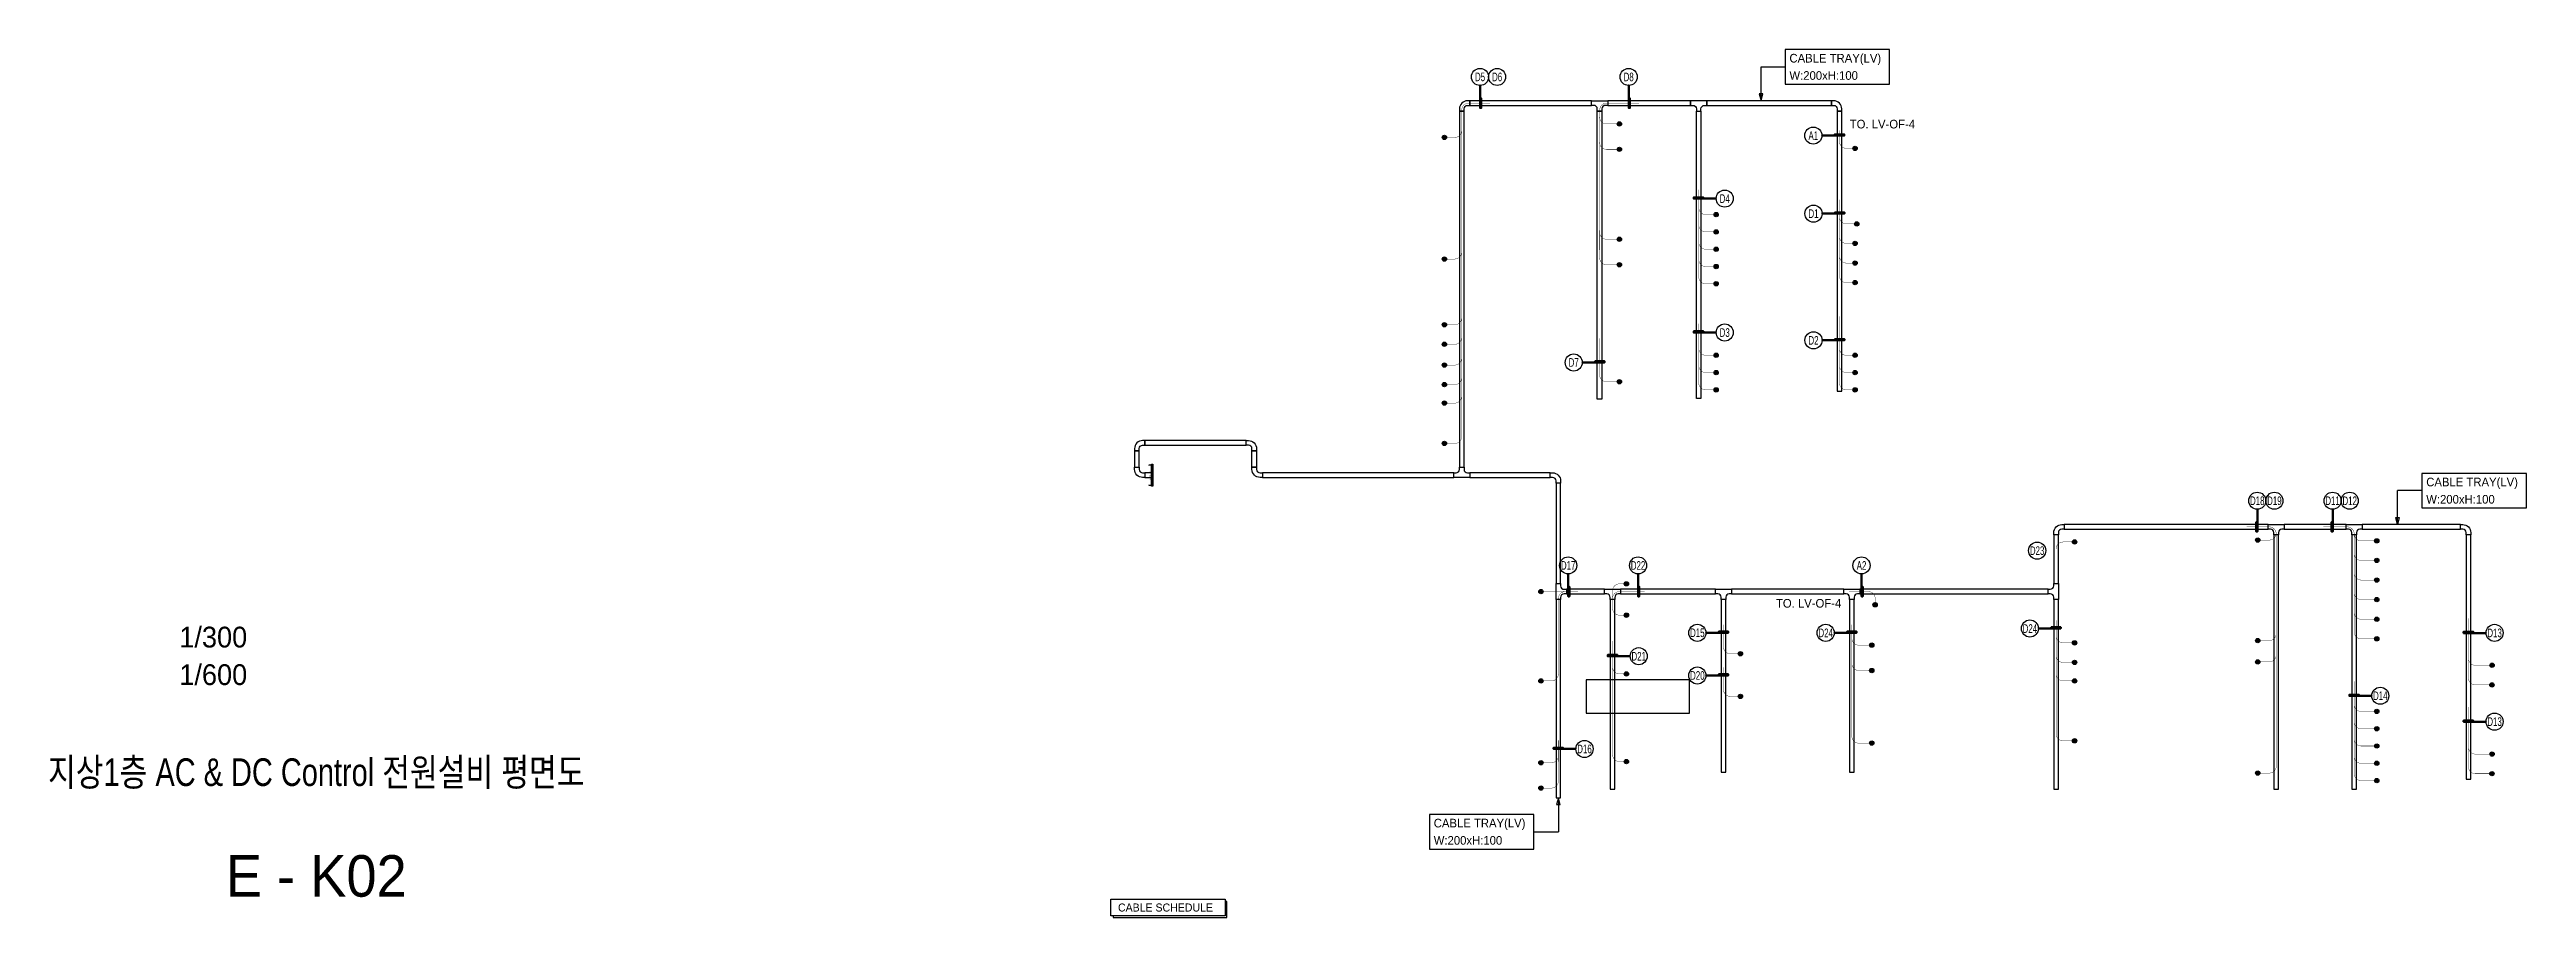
# Model space of a CAD drawing. Header units: millimetres. Extents: x 51585 to 374593, y 4425 to 1197630.
# Drawn here: x 221674 to 329164, y 32888 to 70536 of the extents above; entities that cross this region are included whole.
import ezdxf
from ezdxf.enums import TextEntityAlignment as Align

# ---------------------------------------------------------------- set-up
doc = ezdxf.new("R2010")
doc.units = ezdxf.units.MM
doc.header["$LTSCALE"] = 50
for name, color, linetype in [('-----26 Electrical Cable Tray_CONT', 3, 'Continuous'), ('-----29 Indicator', 1, 'Continuous'), ('-----30 Text', 2, 'Continuous'), ('-----41 Drawing Title', 2, 'Continuous'), ('-----42 Drawing Number', 2, 'Continuous'), ('-----43 Drawing Scale', 3, 'Continuous'), ('AC CONTROL CABLE', 4, 'Continuous'), ('DC CONTROL CABLE', 1, 'Continuous')]:
    doc.layers.add(name, color=color, linetype=linetype)
doc.styles.add('ELEC', font='')
doc.styles.add('X-PLAN$0$ELEC', font='malgun.ttf')
doc.styles.add('돋움', font='')
doc.styles.get('ELEC').set_extended_font_data('Dotum')
doc.styles.get('돋움').set_extended_font_data('Dotum')

msp = doc.modelspace()

# ---------------------------------------------------------------- texts
at = {"layer": '-----26 Electrical Cable Tray_CONT', "style": 'ELEC'}
for s, p in [('CABLE TRAY(LV)', (297180, 70161, 0)), ('W:200xH:100', (297180, 69411, 0)), ('CABLE TRAY(LV)', (324815, 51777, 0)), ('W:200xH:100', (324815, 51027, 0)), ('CABLE TRAY(LV)', (281744, 36981, 0)), ('W:200xH:100', (281744, 36231, 0))]:
    msp.add_text(s, height=375, dxfattribs=at).set_placement(p, align=Align.MIDDLE_LEFT)
at = {"layer": '-----30 Text', "linetype": 'Continuous', "style": 'ELEC', "width": 0.7}
for s, p in [('D5', (283752, 69349, 0)), ('D6', (284494, 69349, 0)), ('D8', (290203, 69349, 0)), ('A1', (298216, 66805, 0)), ('D4', (294371, 64072)), ('D1', (298224, 63418)), ('D3', (294371, 58261)), ('D2', (298224, 57924)), ('D7', (287818, 56963, 0)), ('D18', (317482, 50965, 0)), ('D19', (318225, 50965, 0)), ('D11', (320751, 50965, 0)), ('D12', (321494, 50965, 0)), ('D23', (307929, 48800)), ('D17', (287578, 48159)), ('D22', (290610, 48159)), ('A2', (300308, 48159)), ('D15', (293183, 45235, 0)), ('D24', (298753, 45235, 0)), ('D24', (307615, 45423, 0)), ('D13', (327781, 45232)), ('D21', (290639, 44220)), ('D20', (293183, 43385, 0)), ('D14', (322821, 42504, 0)), ('D13', (327781, 41382)), ('D16', (288285, 40197, 0))]:
    msp.add_text(s, height=375, dxfattribs=at).set_placement(p, align=Align.MIDDLE)
at = {"layer": '-----30 Text', "style": '돋움'}
for p in [(301214, 67302, 0), (298012, 46516)]:
    msp.add_text('TO. LV-OF-4', height=375, dxfattribs=at).set_placement(p, align=Align.MIDDLE)
msp.add_text('CABLE SCHEDULE', height=350, dxfattribs=at).set_placement((268041, 33144))
at = {"layer": '-----41 Drawing Title', "style": 'ELEC', "width": 0.8}
msp.add_text('지상1층 AC & DC Control 전원설비 평면도', height=1200, dxfattribs=at).set_placement((233250, 39190), align=Align.MIDDLE_CENTER)
at = {"layer": '-----42 Drawing Number', "style": 'ELEC'}
msp.add_text('E - K02', height=1800, dxfattribs=at).set_placement((233250, 34690), align=Align.MIDDLE_CENTER)
at = {"layer": '-----43 Drawing Scale', "style": 'ELEC'}
for s, p in [('1/300', (228779, 45050)), ('1/600', (228779, 43420))]:
    msp.add_text(s, height=900, dxfattribs=at).set_placement(p, align=Align.MIDDLE_CENTER)
at = {"color": 0, "style": 'X-PLAN$0$ELEC', "width": 0.7}
msp.add_text('LV 트레이 건물용', height=50, rotation=90, dxfattribs=at).set_placement((269446, 52075), align=Align.MIDDLE_CENTER)

# ---------------------------------------------------------------- hatches: boundary and pattern name
at = {"layer": 'AC CONTROL CABLE', "linetype": 'Continuous'}
h = msp.add_hatch(color=256, dxfattribs=at)
edge = h.paths.add_edge_path()
edge.add_arc((300030, 66250), 93.6, 0, 360)
h = msp.add_hatch(color=256, dxfattribs=at)
edge = h.paths.add_edge_path()
edge.add_arc((300900, 46450), 93.6, -90, 270)
at = {"layer": 'DC CONTROL CABLE', "linetype": 'Continuous'}
h = msp.add_hatch(color=256, dxfattribs=at)
edge = h.paths.add_edge_path()
edge.add_arc((282206, 66725), 93.6, 0, 360)
h = msp.add_hatch(color=256, dxfattribs=at)
edge = h.paths.add_edge_path()
edge.add_arc((289800, 67308), 93.6, 180, 540, ccw=False)
h = msp.add_hatch(color=256, dxfattribs=at)
edge = h.paths.add_edge_path()
edge.add_arc((289800, 66208), 93.6, 180, 540, ccw=False)
h = msp.add_hatch(color=256, dxfattribs=at)
edge = h.paths.add_edge_path()
edge.add_arc((294000, 63375), 93.6, 180, 540, ccw=False)
h = msp.add_hatch(color=256, dxfattribs=at)
edge = h.paths.add_edge_path()
edge.add_arc((289800, 62308), 93.6, 180, 540, ccw=False)
h = msp.add_hatch(color=256, dxfattribs=at)
edge = h.paths.add_edge_path()
edge.add_arc((294000, 62625), 93.6, 180, 540, ccw=False)
h = msp.add_hatch(color=256, dxfattribs=at)
edge = h.paths.add_edge_path()
edge.add_arc((300104, 62975), 93.6, 0, 360)
h = msp.add_hatch(color=256, dxfattribs=at)
edge = h.paths.add_edge_path()
edge.add_arc((282206, 61450), 93.6, 0, 360)
h = msp.add_hatch(color=256, dxfattribs=at)
edge = h.paths.add_edge_path()
edge.add_arc((289800, 61200), 93.6, 180, 540, ccw=False)
h = msp.add_hatch(color=256, dxfattribs=at)
edge = h.paths.add_edge_path()
edge.add_arc((294000, 61875), 93.6, 180, 540, ccw=False)
h = msp.add_hatch(color=256, dxfattribs=at)
edge = h.paths.add_edge_path()
edge.add_arc((300030, 62125), 93.6, 0, 360)
h = msp.add_hatch(color=256, dxfattribs=at)
edge = h.paths.add_edge_path()
edge.add_arc((300030, 61275), 93.6, 0, 360)
h = msp.add_hatch(color=256, dxfattribs=at)
edge = h.paths.add_edge_path()
edge.add_arc((294000, 61125), 93.6, 180, 540, ccw=False)
h = msp.add_hatch(color=256, dxfattribs=at)
edge = h.paths.add_edge_path()
edge.add_arc((294000, 60375), 93.6, 180, 540, ccw=False)
h = msp.add_hatch(color=256, dxfattribs=at)
edge = h.paths.add_edge_path()
edge.add_arc((300028, 60425), 93.6, 0, 360)
h = msp.add_hatch(color=256, dxfattribs=at)
edge = h.paths.add_edge_path()
edge.add_arc((282206, 58600), 93.6, 0, 360)
h = msp.add_hatch(color=256, dxfattribs=at)
edge = h.paths.add_edge_path()
edge.add_arc((282206, 57750), 93.6, 0, 360)
h = msp.add_hatch(color=256, dxfattribs=at)
edge = h.paths.add_edge_path()
edge.add_arc((294000, 57275), 93.6, 180, 540, ccw=False)
h = msp.add_hatch(color=256, dxfattribs=at)
edge = h.paths.add_edge_path()
edge.add_arc((300028, 57275), 93.6, 0, 360)
h = msp.add_hatch(color=256, dxfattribs=at)
edge = h.paths.add_edge_path()
edge.add_arc((282206, 56850), 93.6, 0, 360)
h = msp.add_hatch(color=256, dxfattribs=at)
edge = h.paths.add_edge_path()
edge.add_arc((282206, 56000), 93.6, 0, 360)
h = msp.add_hatch(color=256, dxfattribs=at)
edge = h.paths.add_edge_path()
edge.add_arc((289800, 56125), 93.6, 0, 360)
h = msp.add_hatch(color=256, dxfattribs=at)
edge = h.paths.add_edge_path()
edge.add_arc((294000, 56525), 93.6, 180, 540, ccw=False)
h = msp.add_hatch(color=256, dxfattribs=at)
edge = h.paths.add_edge_path()
edge.add_arc((300028, 56525), 93.6, 0, 360)
h = msp.add_hatch(color=256, dxfattribs=at)
edge = h.paths.add_edge_path()
edge.add_arc((282206, 55200), 93.6, 0, 360)
h = msp.add_hatch(color=256, dxfattribs=at)
edge = h.paths.add_edge_path()
edge.add_arc((294000, 55775), 93.6, 180, 540, ccw=False)
h = msp.add_hatch(color=256, dxfattribs=at)
edge = h.paths.add_edge_path()
edge.add_arc((300028, 55775), 93.6, 0, 360)
h = msp.add_hatch(color=256, dxfattribs=at)
edge = h.paths.add_edge_path()
edge.add_arc((282206, 53450), 93.6, 0, 360)
h = msp.add_hatch(color=256, dxfattribs=at)
edge = h.paths.add_edge_path()
edge.add_arc((309555, 49175), 93.6, 180, 540, ccw=False)
h = msp.add_hatch(color=256, dxfattribs=at)
edge = h.paths.add_edge_path()
edge.add_arc((317500, 49259), 93.6, 0, 360)
h = msp.add_hatch(color=256, dxfattribs=at)
edge = h.paths.add_edge_path()
edge.add_arc((322670, 49225), 93.6, 0, 360)
h = msp.add_hatch(color=256, dxfattribs=at)
edge = h.paths.add_edge_path()
edge.add_arc((322670, 48375), 93.6, 0, 360)
h = msp.add_hatch(color=256, dxfattribs=at)
edge = h.paths.add_edge_path()
edge.add_arc((290106, 47360), 93.6, 180, 540, ccw=False)
h = msp.add_hatch(color=256, dxfattribs=at)
edge = h.paths.add_edge_path()
edge.add_arc((322670, 47525), 93.6, 0, 360)
h = msp.add_hatch(color=256, dxfattribs=at)
edge = h.paths.add_edge_path()
edge.add_arc((286397, 47024), 93.6, 0, 360)
h = msp.add_hatch(color=256, dxfattribs=at)
edge = h.paths.add_edge_path()
edge.add_arc((322670, 46675), 93.6, 0, 360)
h = msp.add_hatch(color=256, dxfattribs=at)
edge = h.paths.add_edge_path()
edge.add_arc((290106, 46000), 93.6, 180, 540, ccw=False)
h = msp.add_hatch(color=256, dxfattribs=at)
edge = h.paths.add_edge_path()
edge.add_arc((322670, 45825), 93.6, 0, 360)
h = msp.add_hatch(color=256, dxfattribs=at)
edge = h.paths.add_edge_path()
edge.add_arc((295055, 44325), 93.6, 180, 540, ccw=False)
h = msp.add_hatch(color=256, dxfattribs=at)
edge = h.paths.add_edge_path()
edge.add_arc((300755, 44700), 93.6, 180, 540, ccw=False)
h = msp.add_hatch(color=256, dxfattribs=at)
edge = h.paths.add_edge_path()
edge.add_arc((309555, 44800), 93.6, 180, 540, ccw=False)
h = msp.add_hatch(color=256, dxfattribs=at)
edge = h.paths.add_edge_path()
edge.add_arc((317500, 44900), 93.6, 0, 360)
h = msp.add_hatch(color=256, dxfattribs=at)
edge = h.paths.add_edge_path()
edge.add_arc((322670, 44975), 93.6, 0, 360)
h = msp.add_hatch(color=256, dxfattribs=at)
edge = h.paths.add_edge_path()
edge.add_arc((286397, 43150), 93.6, 0, 360)
h = msp.add_hatch(color=256, dxfattribs=at)
edge = h.paths.add_edge_path()
edge.add_arc((290106, 43450), 93.6, 180, 540, ccw=False)
h = msp.add_hatch(color=256, dxfattribs=at)
edge = h.paths.add_edge_path()
edge.add_arc((300755, 43600), 93.6, 180, 540, ccw=False)
h = msp.add_hatch(color=256, dxfattribs=at)
edge = h.paths.add_edge_path()
edge.add_arc((309555, 43950), 93.6, 180, 540, ccw=False)
h = msp.add_hatch(color=256, dxfattribs=at)
edge = h.paths.add_edge_path()
edge.add_arc((309555, 43150), 93.6, 180, 540, ccw=False)
h = msp.add_hatch(color=256, dxfattribs=at)
edge = h.paths.add_edge_path()
edge.add_arc((317500, 43975), 93.6, 0, 360)
h = msp.add_hatch(color=256, dxfattribs=at)
edge = h.paths.add_edge_path()
edge.add_arc((327668, 42975), 93.6, 0, 360)
h = msp.add_hatch(color=256, dxfattribs=at)
edge = h.paths.add_edge_path()
edge.add_arc((327670, 43825), 93.6, 0, 360)
h = msp.add_hatch(color=256, dxfattribs=at)
edge = h.paths.add_edge_path()
edge.add_arc((295055, 42475), 93.6, 180, 540, ccw=False)
h = msp.add_hatch(color=256, dxfattribs=at)
edge = h.paths.add_edge_path()
edge.add_arc((322670, 41825), 93.6, 0, 360)
h = msp.add_hatch(color=256, dxfattribs=at)
edge = h.paths.add_edge_path()
edge.add_arc((322670, 41075), 93.6, 0, 360)
h = msp.add_hatch(color=256, dxfattribs=at)
edge = h.paths.add_edge_path()
edge.add_arc((300755, 40450), 93.6, 180, 540, ccw=False)
h = msp.add_hatch(color=256, dxfattribs=at)
edge = h.paths.add_edge_path()
edge.add_arc((309555, 40550), 93.6, 180, 540, ccw=False)
h = msp.add_hatch(color=256, dxfattribs=at)
edge = h.paths.add_edge_path()
edge.add_arc((322670, 40325), 93.6, 0, 360)
h = msp.add_hatch(color=256, dxfattribs=at)
edge = h.paths.add_edge_path()
edge.add_arc((327670, 39975), 93.6, 0, 360)
h = msp.add_hatch(color=256, dxfattribs=at)
edge = h.paths.add_edge_path()
edge.add_arc((286397, 39600), 93.6, 0, 360)
h = msp.add_hatch(color=256, dxfattribs=at)
edge = h.paths.add_edge_path()
edge.add_arc((290106, 39650), 93.6, 180, 540, ccw=False)
h = msp.add_hatch(color=256, dxfattribs=at)
edge = h.paths.add_edge_path()
edge.add_arc((317500, 39150), 93.6, 0, 360)
h = msp.add_hatch(color=256, dxfattribs=at)
edge = h.paths.add_edge_path()
edge.add_arc((322670, 39575), 93.6, 0, 360)
h = msp.add_hatch(color=256, dxfattribs=at)
edge = h.paths.add_edge_path()
edge.add_arc((322670, 38825), 93.6, 0, 360)
h = msp.add_hatch(color=256, dxfattribs=at)
edge = h.paths.add_edge_path()
edge.add_arc((327668, 39125), 93.6, 0, 360)
h = msp.add_hatch(color=256, dxfattribs=at)
edge = h.paths.add_edge_path()
edge.add_arc((286397, 38500), 93.6, 0, 360)

# ---------------------------------------------------------------- linework, layer by layer
at = {"layer": '-----26 Electrical Cable Tray_CONT', "elevation": 0}
for points in [[(282860, 52425), (283060, 52425), (283060, 67865), (282860, 67865)], [(288592, 68115), (288592, 68315), (283311, 68315), (283311, 68115)], [(289041, 55371), (288841, 55371), (288842, 67865), (289042, 67865)], [(292892, 68115), (292892, 68315), (289292, 68315), (289292, 68115)], [(293341, 55400), (293141, 55400), (293142, 67865), (293342, 67865)], [(299000, 68115), (299000, 68315), (293592, 68315), (293592, 68115)], [(299250, 55723), (299450, 55723), (299450, 67865), (299250, 67865)], [(287251, 51725), (287051, 51725), (287051, 47374), (287251, 47374)], [(317955, 49731), (317955, 49931), (309101, 49931), (309101, 49731)], [(318205, 38453), (318405, 38453), (318405, 49481), (318205, 49481)], [(321337, 49731), (321337, 49931), (318654, 49931), (318654, 49731)], [(321587, 38453), (321787, 38453), (321787, 49481), (321587, 49481)], [(326297, 49731), (326297, 49931), (322037, 49931), (322037, 49731)], [(326547, 38882), (326747, 38882), (326747, 49481), (326547, 49481)], [(287051, 38077), (287251, 38077), (287251, 46674), (287051, 46674)], [(289404, 38453), (289604, 38453), (289604, 46674), (289404, 46674)], [(294218, 39193), (294418, 39193), (294418, 46675), (294218, 46675)], [(299539, 46925), (299539, 47125), (294668, 47125), (294668, 46925)], [(299789, 39193), (299989, 39193), (299989, 46675), (299789, 46675)], [(308401, 46925), (308401, 47125), (300239, 47125), (300239, 46925)], [(308651, 38453), (308851, 38453), (308851, 46675), (308651, 46675)]]:
    msp.add_lwpolyline(points, close=True, dxfattribs=at)
for points in [[(283061, 67965, -0.4142136), (283211, 68115), (283311, 68115), (283311, 68315), (283211, 68315, 0.4142136), (282861, 67965), (282861, 67865), (283061, 67865)], [(288592, 68115), (288592, 68315), (289292, 68315), (289292, 68115), (289192, 68115, 0.4142136), (289042, 67965), (289042, 67865), (288842, 67865), (288842, 67965, 0.4142136), (288692, 68115)], [(293592, 68115), (293592, 68315), (292892, 68315), (292892, 68115), (292992, 68115, -0.4142136), (293142, 67965), (293142, 67865), (293342, 67865), (293342, 67965, -0.4142136), (293492, 68115)], [(299100, 68115, -0.4142136), (299250, 67965), (299250, 67865), (299450, 67865), (299450, 67965, 0.4142136), (299100, 68315), (299000, 68315), (299000, 68115)], [(309001, 49731, 0.4142136), (308851, 49581), (308851, 49481), (308651, 49481), (308651, 49581, -0.4142136), (309001, 49931), (309101, 49931), (309101, 49731)], [(317955, 49731), (317955, 49931), (318655, 49931), (318655, 49731), (318555, 49731, 0.4142136), (318405, 49581), (318405, 49481), (318205, 49481), (318205, 49581, 0.4142136), (318055, 49731)], [(321337, 49731), (321337, 49931), (322037, 49931), (322037, 49731), (321937, 49731, 0.4142136), (321787, 49581), (321787, 49481), (321587, 49481), (321587, 49581, 0.4142136), (321437, 49731)], [(326547, 49581, 0.4142136), (326397, 49731), (326297, 49731), (326297, 49931), (326397, 49931, -0.4142136), (326747, 49581), (326747, 49481), (326547, 49481)], [(287251, 46674), (287051, 46674), (287051, 47374), (287251, 47374), (287251, 47274, 0.4142136), (287401, 47124), (287501, 47124), (287501, 46924), (287401, 46924, 0.4142136), (287251, 46774)], [(289154, 46924), (289154, 47124), (289854, 47124), (289854, 46924), (289754, 46924, 0.4142136), (289604, 46774), (289604, 46674), (289404, 46674), (289404, 46774, 0.4142136), (289254, 46924)], [(293968, 46925), (293968, 47125), (294668, 47125), (294668, 46925), (294568, 46925, 0.4142136), (294418, 46775), (294418, 46675), (294218, 46675), (294218, 46775, 0.4142136), (294068, 46925)], [(299539, 46925), (299539, 47125), (300239, 47125), (300239, 46925), (300139, 46925, 0.4142136), (299989, 46775), (299989, 46675), (299789, 46675), (299789, 46775, 0.4142136), (299639, 46925)]]:
    msp.add_lwpolyline(points, format="xyb", close=True, dxfattribs=at)
at = {"layer": '-----26 Electrical Cable Tray_CONT'}
for points in [[(268962, 53225, -0.4142136), (269112, 53375), (269212, 53375), (269212, 53575), (269112, 53575, 0.4142136), (268762, 53225), (268762, 53125), (268962, 53125)], [(273856, 53225, 0.4142136), (273706, 53375), (273606, 53375), (273606, 53575), (273706, 53575, -0.4142136), (274056, 53225), (274056, 53125), (273856, 53125)], [(268962, 52325, 0.4142136), (269112, 52175), (269212, 52175), (269212, 51975), (269112, 51975, -0.4142136), (268762, 52325), (268762, 52425), (268962, 52425)], [(274056, 52325, 0.4142136), (274206, 52175), (274306, 52175), (274306, 51975), (274206, 51975, -0.4142136), (273856, 52325), (273856, 52425), (274056, 52425)], [(283310, 52175), (283310, 51975), (282610, 51975), (282610, 52175), (282710, 52175, 0.4142136), (282860, 52325), (282860, 52425), (283060, 52425), (283060, 52325, 0.4142136), (283210, 52175)], [(287051, 51825, 0.4142136), (286901, 51975), (286801, 51975), (286801, 52175), (286901, 52175, -0.4142136), (287251, 51825), (287251, 51725), (287051, 51725)], [(308651, 47375), (308851, 47375), (308851, 46675), (308651, 46675), (308651, 46775, 0.4142136), (308501, 46925), (308401, 46925), (308401, 47125), (308501, 47125, 0.4142136), (308651, 47275)]]:
    msp.add_lwpolyline(points, format="xyb", close=True, dxfattribs=at)
for points in [[(268962, 53125), (268762, 53125), (268762, 52425), (268962, 52425)], [(273606, 53375), (273606, 53575), (269212, 53575), (269212, 53375)], [(273856, 53125), (274056, 53125), (274056, 52425), (273856, 52425)], [(269500, 51975), (269500, 52175), (269212, 52175), (269212, 51975)], [(282610, 51975), (282610, 52175), (274306, 52175), (274306, 51975)], [(286801, 51975), (286801, 52175), (283310, 52175), (283310, 51975)], [(308651, 47375), (308851, 47375), (308851, 49481), (308651, 49481)], [(289154, 46925), (289154, 47125), (287501, 47125), (287501, 46925)], [(293968, 46925), (293968, 47125), (289854, 47124), (289854, 46924)]]:
    msp.add_lwpolyline(points, close=True, dxfattribs=at)
at = {"layer": '-----29 Indicator', "color": 1}
for p, q in [((323571, 49931), (323571, 51402)), ((324628, 51402), (323571, 51402)), ((323571, 49931), (323496, 50231)), ((323496, 50231), (323646, 50231)), ((323646, 50231), (323571, 49931)), ((287151, 38081), (287076, 37781)), ((287076, 37781), (287226, 37781)), ((287226, 37781), (287151, 38081)), ((287151, 38077), (287151, 36606)), ((286093, 36606), (287151, 36606))]:
    msp.add_line(p, q, dxfattribs=at)
at = {"layer": '-----29 Indicator', "color": 1, "elevation": 0}
for points in [[(296992, 70536), (296992, 69036), (301529, 69036), (301529, 70536)], [(324628, 52152), (324628, 50652), (329164, 50652), (329164, 52152)], [(281557, 37356), (281557, 35856), (286093, 35856), (286093, 37356)]]:
    msp.add_lwpolyline(points, close=True, dxfattribs=at)
at = {"layer": '-----29 Indicator', "lineweight": 100, "elevation": 0}
for points in [[(283752, 68978), (283752, 68978), (283752, 68007), (283805, 68007), (283805, 68423), (283716, 68423)], [(290203, 68978), (290203, 68978), (290203, 68007), (290256, 68007), (290256, 68423), (290167, 68423)], [(298587, 66805), (298587, 66805), (299558, 66805), (299558, 66858), (299142, 66858), (299142, 66769)], [(294000, 64072), (294000, 64072), (293030, 64072), (293030, 64125), (293445, 64125), (293445, 64036)], [(294000, 58261), (294000, 58261), (293030, 58261), (293030, 58315), (293445, 58315), (293445, 58226)], [(288189, 56963), (288189, 56963), (289160, 56963), (289160, 57016), (288745, 57016), (288745, 56927)], [(317489, 50594), (317489, 50594), (317489, 49623), (317435, 49623), (317435, 50039), (317524, 50039)], [(320757, 50594), (320757, 50594), (320757, 49623), (320704, 49623), (320704, 50039), (320793, 50039)], [(287578, 47787), (287578, 47787), (287578, 46817), (287631, 46817), (287631, 47232), (287542, 47232)], [(290610, 47787), (290610, 47787), (290610, 46817), (290663, 46817), (290663, 47232), (290574, 47232)], [(300308, 47787), (300308, 47787), (300308, 46817), (300362, 46817), (300362, 47232), (300273, 47232)], [(293554, 45235), (293554, 45235), (294525, 45235), (294525, 45288), (294109, 45288), (294109, 45199)], [(299125, 45235), (299125, 45235), (300095, 45235), (300095, 45288), (299680, 45288), (299680, 45199)], [(307987, 45423), (307987, 45423), (308957, 45423), (308957, 45476), (308542, 45476), (308542, 45387)], [(293554, 43385), (293554, 43385), (294525, 43385), (294525, 43438), (294109, 43438), (294109, 43349)], [(322450, 42498), (322450, 42498), (321479, 42498), (321479, 42551), (321895, 42551), (321895, 42462)], [(287913, 40197), (287913, 40197), (286943, 40197), (286943, 40250), (287358, 40250), (287358, 40161)]]:
    msp.add_lwpolyline(points, dxfattribs=at)
at = {"layer": '-----29 Indicator', "color": 1, "elevation": 0}
msp.add_lwpolyline([(295946, 68315), (296021, 68615), (295871, 68615), (295946, 68315), (295946, 69786), (296992, 69786)], dxfattribs=at)
at = {"layer": '-----29 Indicator', "lineweight": 100}
for points in [[(298595, 63418), (298595, 63418), (299566, 63418), (299566, 63471), (299150, 63471), (299150, 63382)], [(298595, 57924), (298595, 57924), (299566, 57924), (299566, 57977), (299150, 57977), (299150, 57888)], [(327410, 45226), (327410, 45226), (326439, 45226), (326439, 45280), (326854, 45280), (326854, 45191)], [(290267, 44220), (290267, 44220), (289297, 44220), (289297, 44273), (289712, 44273), (289712, 44184)], [(327410, 41376), (327410, 41376), (326439, 41376), (326439, 41430), (326854, 41430), (326854, 41341)]]:
    msp.add_lwpolyline(points, dxfattribs=at)
at = {"layer": '-----29 Indicator'}
msp.add_lwpolyline([(267736, 33686), (272695, 33686), (272695, 32951), (267736, 32951)], close=True, dxfattribs=at)
msp.add_lwpolyline([(267834, 32951), (267834, 32888), (272765, 32888), (272765, 33574), (272695, 33574)], dxfattribs=at)
for centre in [(283752, 69349, 0), (284494, 69349, 0), (290203, 69349, 0), (298216, 66805, 0), (294371, 64072), (298224, 63418), (294371, 58261), (298224, 57924), (287818, 56963, 0), (317482, 50965, 0), (318225, 50965, 0), (320751, 50965, 0), (321494, 50965, 0), (287578, 48159), (290610, 48159), (300308, 48159), (307929, 48800), (293183, 45235, 0), (298753, 45235, 0), (307615, 45423, 0), (327781, 45232), (290639, 44220), (293183, 43385, 0), (322821, 42504, 0), (327781, 41382), (288285, 40197, 0)]:
    msp.add_circle(centre, 371, dxfattribs=at)
at = {"layer": '-----30 Text'}
msp.add_lwpolyline([(288360, 41754), (292838, 41754), (292838, 43198), (288360, 43198)], close=True, dxfattribs=at)
at = {"color": 0}
for points in [[(269400, 52500), (269400, 52525), (269500, 52525), (269500, 51625), (269400, 51625), (269400, 51650)], [(269500, 52550), (269550, 52550), (269550, 51600), (269500, 51600), (269500, 52550)]]:
    msp.add_lwpolyline(points, dxfattribs=at)
at = {"layer": 'AC CONTROL CABLE', "linetype": 'Continuous', "elevation": 0}
for points in [[(299350, 67476, 0, 202, 0), (299350, 67026, 0, 0, 0), (299350, 66825, 0, 0, 0)], [(299308, 47025, 0, 202, 0), (299758, 47025, 0, 0, 0), (300325, 47025, 0, 0, 0)]]:
    msp.add_lwpolyline(points, format="xyseb", dxfattribs=at)
at = {"layer": 'AC CONTROL CABLE', "linetype": 'Continuous', "const_width": 15, "elevation": 0}
for points in [[(300030, 66250), (299650, 66250, -0.4142136), (299350, 66550), (299350, 67026)], [(300900, 46450), (300900, 46725, 0.4142136), (300600, 47025), (299758, 47025)]]:
    msp.add_lwpolyline(points, format="xyb", dxfattribs=at)
at = {"layer": 'AC CONTROL CABLE', "linetype": 'Continuous'}
for centre in [(300030, 66250), (300900, 46450)]:
    msp.add_circle(centre, 93.8, dxfattribs=at)
at = {"layer": 'DC CONTROL CABLE', "linetype": 'Continuous', "const_width": 15, "elevation": 0}
for points in [[(282206, 53450), (282660, 53450, 0.4142136), (282960, 53750), (282960, 67915, -0.4142136), (283260, 68215), (284187, 68215)], [(290651, 68215), (289248, 68215, 0.4140588), (288948, 67915), (288944, 61500, 0.4142136), (289244, 61200), (289800, 61200)], [(282206, 66725), (282659, 66725, 0.4142136), (282959, 67025), (282959, 67025)], [(289800, 67308), (289240, 67308, -0.4142136), (288940, 67608), (288940, 67608)], [(289800, 66208), (289240, 66208, -0.4142136), (288940, 66508), (288940, 66508)], [(294000, 60375), (293544, 60375, -0.4142136), (293244, 60675), (293246, 64460)], [(294000, 63375), (293546, 63375, -0.4142136), (293246, 63675), (293246, 63675)], [(289800, 62308), (289240, 62308, -0.4142136), (288940, 62608), (288940, 62608)], [(294000, 62625), (293546, 62625, -0.4142136), (293246, 62925), (293246, 62925)], [(282206, 61450), (282659, 61450, 0.4142136), (282959, 61750), (282959, 61750)], [(294000, 61875), (293546, 61875, -0.4142136), (293246, 62175), (293246, 62175)], [(294000, 61125), (293546, 61125, -0.4142136), (293246, 61425), (293246, 61425)], [(282206, 58600), (282659, 58600, 0.4142136), (282959, 58900), (282959, 58900)], [(282206, 57750), (282659, 57750, 0.4142136), (282959, 58050), (282959, 58050)], [(294000, 55775), (293544, 55775, -0.4142136), (293244, 56075), (293246, 58650)], [(282206, 56850), (282659, 56850, 0.4142136), (282959, 57150), (282959, 57150)], [(289800, 56125), (289242, 56125, -0.4142136), (288942, 56425), (288944, 58007)], [(294000, 57275), (293546, 57275, -0.4142136), (293246, 57575), (293246, 57575)], [(282206, 56000), (282659, 56000, 0.4142136), (282959, 56300), (282959, 56300)], [(294000, 56525), (293546, 56525, -0.4142136), (293246, 56825), (293246, 56825)], [(282206, 55200), (282659, 55200, 0.4142136), (282959, 55500), (282959, 55500)], [(317500, 39150), (318005, 39150, 0.4142471), (318305, 39450), (318304, 49530, 0.413965), (318004, 49830), (317025, 49831)], [(317500, 49259), (318005, 49259, 0.4142136), (318305, 49559), (318305, 49559)], [(322670, 44975), (321984, 44975, -0.4144398), (321684, 45275), (321687, 49530, 0.4142136), (321387, 49830), (320346, 49831)], [(290106, 47360), (289804, 47360, 0.4142136), (289504, 47060), (289504, 47060)], [(286397, 43150), (286852, 43150, 0.4142661), (287152, 43450), (287151, 46724, -0.4142661), (287451, 47024), (287997, 47024)], [(290106, 46000), (289804, 46000, -0.4142504), (289504, 46300), (289504, 46725, -0.4141767), (289804, 47024), (290899, 47024)], [(295055, 44325), (294617, 44325, -0.4142551), (294317, 44625), (294317, 45583)], [(300755, 40450), (300187, 40450, -0.4142569), (299887, 40750), (299888, 45583)], [(309555, 40550), (309049, 40550, -0.4142534), (308749, 40850), (308749, 45771)], [(317500, 44900), (318005, 44900, 0.4142136), (318305, 45200), (318305, 45200)], [(290106, 39650), (289804, 39650, -0.4142504), (289504, 39950), (289504, 44875)], [(300755, 44700), (300189, 44700, -0.4142136), (299889, 45000), (299889, 45000)], [(317500, 43975), (318005, 43975, 0.4142136), (318305, 44275), (318305, 44275)], [(295055, 42475), (294617, 42475, -0.4142551), (294317, 42775), (294317, 43733)], [(300755, 43600), (300189, 43600, -0.4142136), (299889, 43900), (299889, 43900)], [(322670, 38825), (321984, 38825, -0.4144398), (321684, 39125), (321687, 43136)], [(286397, 38500), (286850, 38500, 0.414172), (287150, 38800), (287151, 40568)], [(286397, 39600), (286851, 39600, 0.4142136), (287151, 39900), (287151, 39900)]]:
    msp.add_lwpolyline(points, format="xyb", dxfattribs=at)
at = {"layer": 'DC CONTROL CABLE', "linetype": 'Continuous', "elevation": 0}
for points in [[(284637, 68215, 0, 202, 0), (284187, 68215, 0, 0, 0), (283986, 68215, 0, 0, 0)], [(291101, 68215, 0, 202, 0), (290651, 68215, 0, 0, 0), (290450, 68215, 0, 0, 0)], [(293246, 64910, 0, 202, 0), (293246, 64460, 0, 0, 0), (293246, 64259, 0, 0, 0)], [(293246, 59100, 0, 202, 0), (293246, 58650, 0, 0, 0), (293246, 58448, 0, 0, 0)], [(288944, 58007, 0, 202, 0), (288944, 57557, 0, 0, 0), (288944, 57356, 0, 0, 0)], [(316575, 49831, 0, 202, 0), (317025, 49831, 0, 0, 0), (317226, 49831, 0, 0, 0)], [(319896, 49831, 0, 202, 0), (320346, 49831, 0, 0, 0), (320547, 49831, 0, 0, 0)], [(288447, 47024, 0, 202, 0), (287997, 47024, 0, 0, 0), (287796, 47024, 0, 0, 0)], [(291349, 47024, 0, 202, 0), (290899, 47024, 0, 0, 0), (290028, 47024, 0, 0, 0)], [(308749, 46221, 0, 202, 0), (308749, 45771, 0, 0, 0), (308749, 45370, 0, 0, 0)], [(294317, 46033, 0, 202, 0), (294317, 45583, 0, 0, 0), (294317, 45182, 0, 0, 0)], [(299888, 46033, 0, 202, 0), (299888, 45583, 0, 0, 0), (299888, 45182, 0, 0, 0)], [(294317, 44183, 0, 202, 0), (294317, 43733, 0, 0, 0), (294317, 43332, 0, 0, 0)], [(321687, 43586, 0, 202, 0), (321687, 43136, 0, 0, 0), (321687, 42935, 0, 0, 0)], [(287151, 41018, 0, 202, 0), (287151, 40568, 0, 0, 0), (287151, 39967, 0, 0, 0)]]:
    msp.add_lwpolyline(points, format="xyseb", dxfattribs=at)
at = {"layer": 'DC CONTROL CABLE', "linetype": 'Continuous'}
for points in [[(299350, 64196, 0, 202, 0), (299350, 63746, 0, 0, 0), (299350, 63544, 0, 0, 0)], [(299350, 58968, 0, 202, 0), (299350, 58518, 0, 0, 0), (299350, 58317, 0, 0, 0)], [(326647, 46315, 0, 202, 0), (326647, 45865, 0, 0, 0), (326647, 45664, 0, 0, 0)], [(289504, 45325, 0, 202, 0), (289504, 44875, 0, 0, 0), (289504, 44273, 0, 0, 0)], [(326647, 42465, 0, 202, 0), (326647, 42015, 0, 0, 0), (326647, 41814, 0, 0, 0)]]:
    msp.add_lwpolyline(points, format="xyseb", dxfattribs=at)
at = {"layer": 'DC CONTROL CABLE', "linetype": 'Continuous', "const_width": 15}
for points in [[(300028, 60425), (299648, 60425, -0.4142136), (299348, 60725), (299350, 64021)], [(300104, 62975), (299650, 62975, -0.4142136), (299350, 63275), (299350, 63275)], [(300030, 62125), (299650, 62125, -0.4142136), (299350, 62425), (299350, 62425)], [(300030, 61275), (299650, 61275, -0.4142136), (299350, 61575), (299350, 61575)], [(300028, 55775), (299648, 55775, -0.4142136), (299348, 56075), (299350, 58968)], [(300028, 57275), (299648, 57275, -0.4142136), (299348, 57575), (299348, 57575)], [(300028, 56525), (299648, 56525, -0.4142136), (299348, 56825), (299348, 56825)], [(322670, 49225), (321987, 49225, -0.4142136), (321687, 49525), (321687, 49525)], [(309555, 49175), (309051, 49175, 0.4142136), (308751, 48875), (308751, 48875)], [(322670, 48375), (321987, 48375, -0.4142136), (321687, 48675), (321687, 48675)], [(322670, 47525), (321987, 47525, -0.4142136), (321687, 47825), (321687, 47825)], [(322670, 46675), (321987, 46675, -0.4142136), (321687, 46975), (321687, 46975)], [(322670, 45825), (321987, 45825, -0.4142136), (321687, 46125), (321687, 46125)], [(327668, 42975), (326945, 42975, -0.4142136), (326645, 43275), (326647, 45865)], [(309555, 44800), (309051, 44800, -0.4142136), (308751, 45100), (308751, 45100)], [(309555, 43950), (309051, 43950, -0.4142136), (308751, 44250), (308751, 44250)], [(327670, 43825), (326947, 43825, -0.4142136), (326647, 44125), (326647, 44125)], [(290106, 43450), (289804, 43450, -0.4142136), (289504, 43750), (289504, 43750)], [(309555, 43150), (309051, 43150, -0.4142136), (308751, 43450), (308751, 43450)], [(322670, 41825), (321987, 41825, -0.4142136), (321687, 42125), (321687, 42125)], [(327668, 39125), (326945, 39125, -0.4142136), (326645, 39425), (326647, 42015)], [(322670, 41075), (321987, 41075, -0.4142136), (321687, 41375), (321687, 41375)], [(322670, 40325), (321987, 40325, -0.4142136), (321687, 40625), (321687, 40625)], [(322670, 39575), (321987, 39575, -0.4142136), (321687, 39875), (321687, 39875)], [(327670, 39975), (326947, 39975, -0.4142136), (326647, 40275), (326647, 40275)]]:
    msp.add_lwpolyline(points, format="xyb", dxfattribs=at)
at = {"layer": 'DC CONTROL CABLE', "linetype": 'Continuous', "const_width": 15, "elevation": 0}
for points in [[(287451, 47024), (286397, 47024)], [(289504, 46634), (289504, 47060)]]:
    msp.add_lwpolyline(points, dxfattribs=at)
at = {"layer": 'DC CONTROL CABLE', "linetype": 'Continuous'}
for centre in [(282206, 66725), (289800, 67308), (289800, 66208), (294000, 63375), (289800, 62308), (294000, 62625), (300104, 62975), (282206, 61450), (289800, 61200), (294000, 61875), (300030, 62125), (300030, 61275), (294000, 61125), (294000, 60375), (300028, 60425), (282206, 58600), (282206, 57750), (294000, 57275), (300028, 57275), (282206, 56850), (282206, 56000), (289800, 56125), (294000, 56525), (300028, 56525), (282206, 55200), (294000, 55775), (300028, 55775), (282206, 53450), (309555, 49175), (317500, 49259, 0), (322670, 49225), (322670, 48375), (290106, 47360), (322670, 47525), (286397, 47024, 0), (322670, 46675), (290106, 46000), (322670, 45825), (295055, 44325), (300755, 44700), (309555, 44800), (317500, 44900, 0), (322670, 44975), (286397, 43150, 0), (290106, 43450), (300755, 43600), (309555, 43950), (309555, 43150), (317500, 43975, 0), (327668, 42975), (327670, 43825), (295055, 42475), (322670, 41825), (322670, 41075), (300755, 40450), (309555, 40550), (322670, 40325), (327670, 39975), (286397, 39600, 0), (290106, 39650), (317500, 39150), (322670, 39575), (322670, 38825), (327668, 39125), (286397, 38500, 0)]:
    msp.add_circle(centre, 93.8, dxfattribs=at)

msp.set_redraw_order([(e.dxf.handle, doc.entitydb.next_handle()) for e in msp.query("TEXT MTEXT ATTDEF DIMENSION ARC_DIMENSION")])  # texts and dimensions are drawn at this point

doc.saveas('drawing.dxf')
